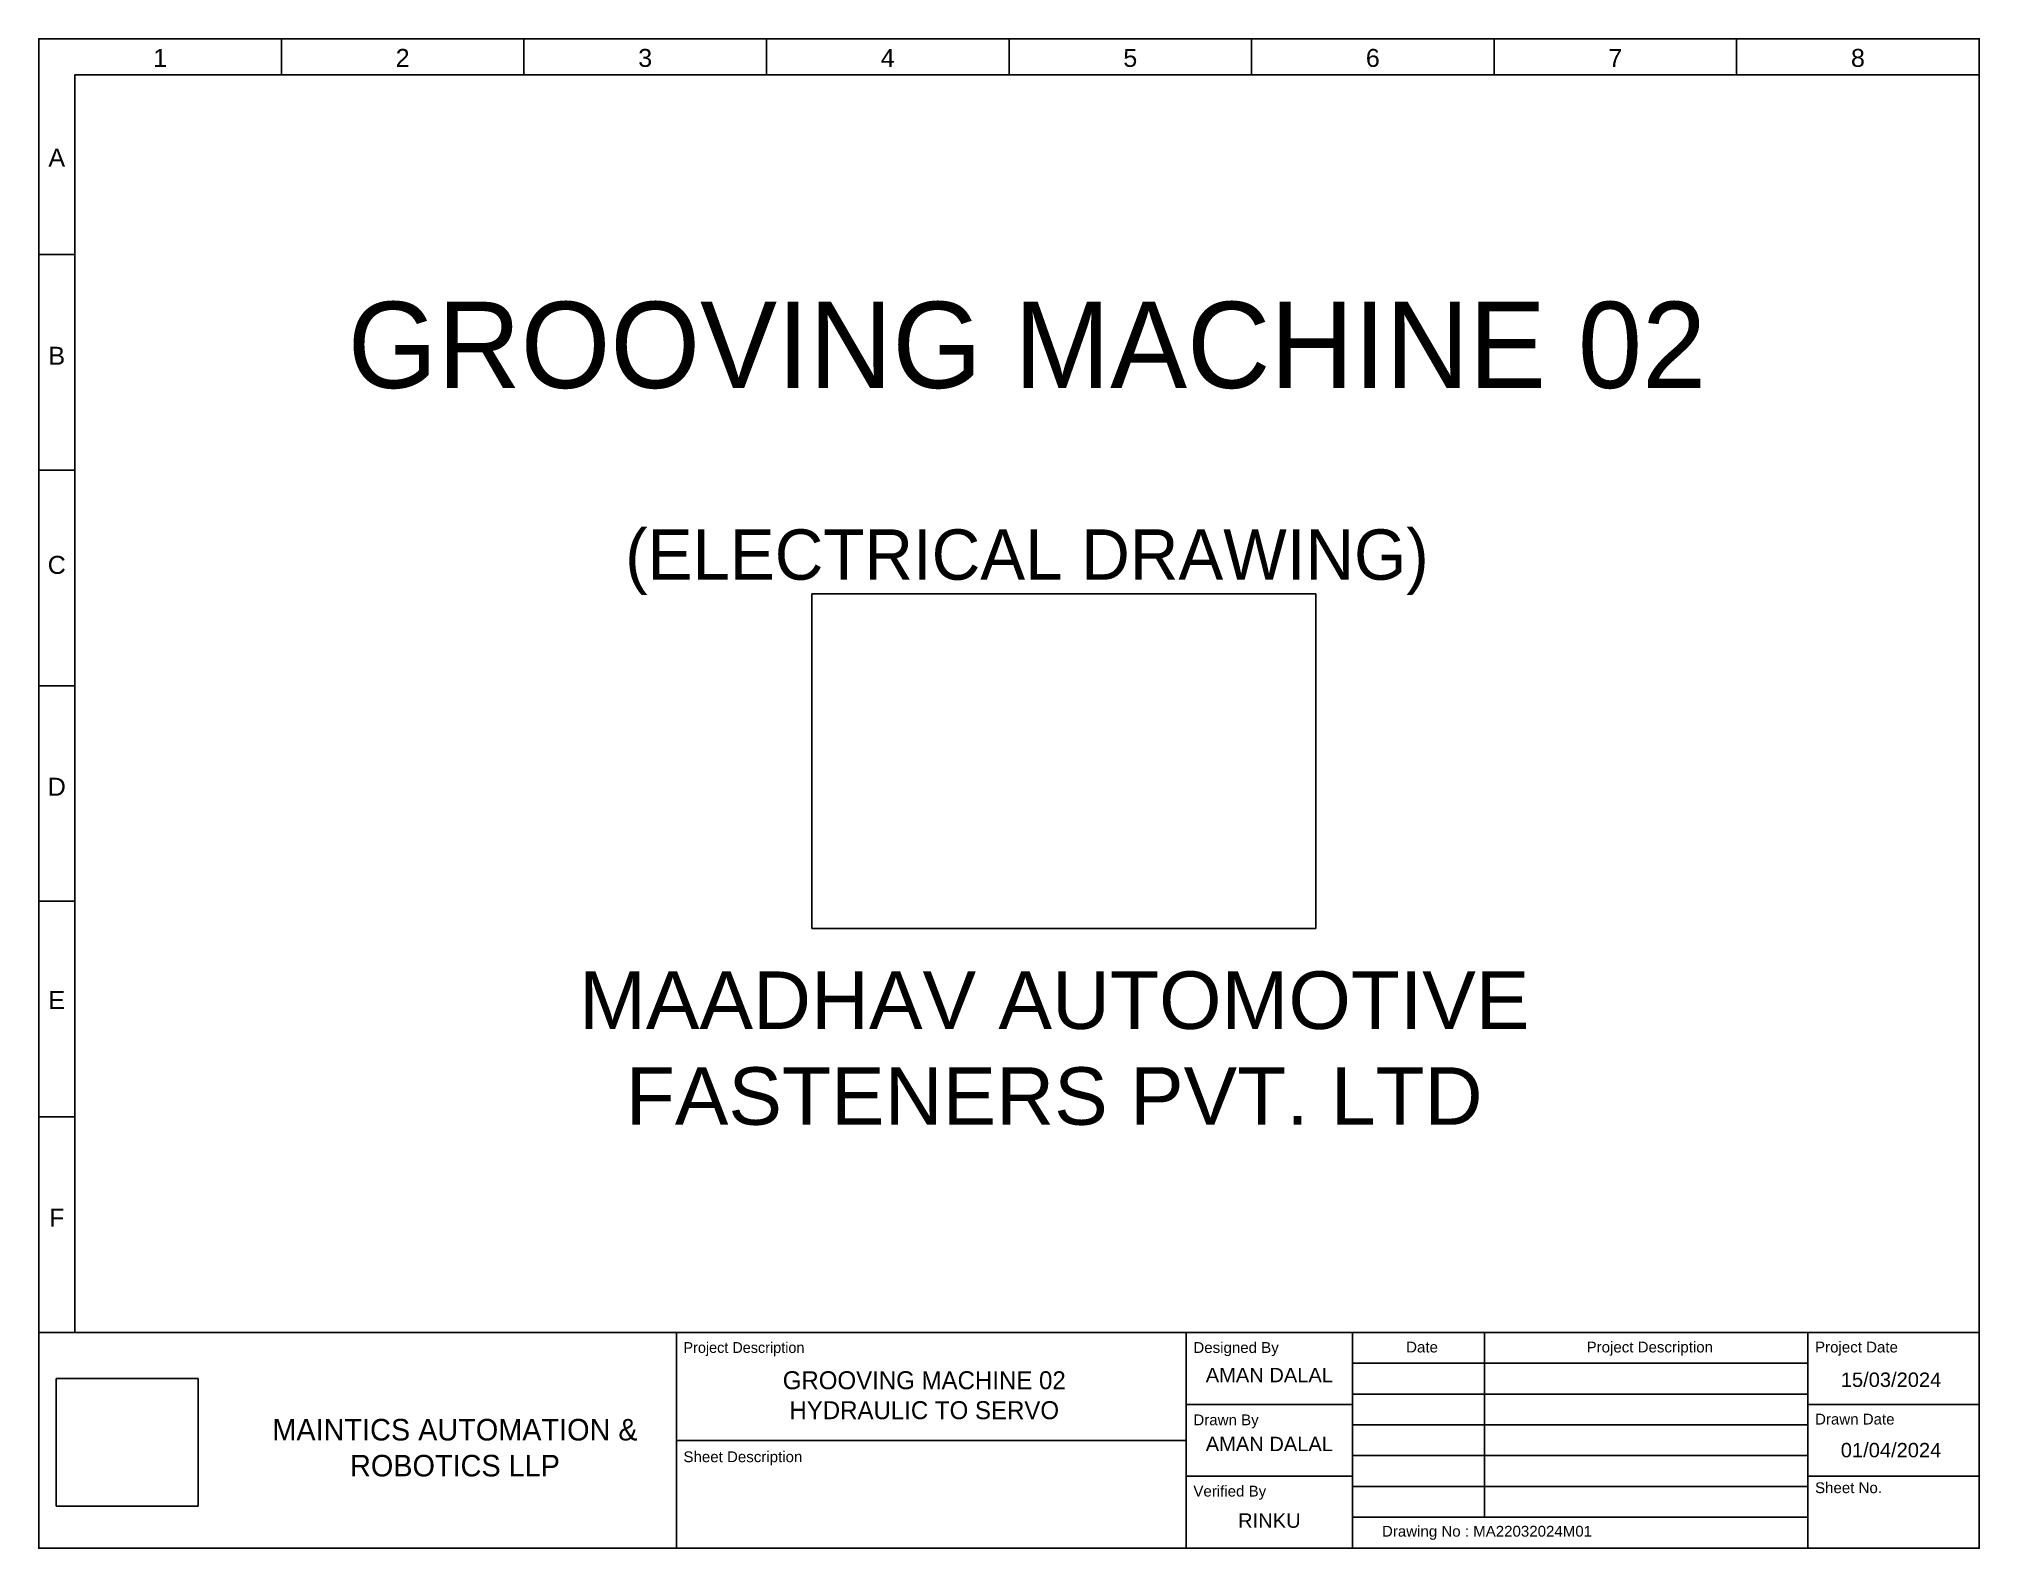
# Model space of a CAD drawing. Header units: millimetres. Extents: x -11 to 5160, y -11 to 2043.
# Drawn here: x 3963.4 to 4233.4, y 1832.3 to 2042.3 of the extents above; entities that cross this region are included whole.
import ezdxf

# ---------------------------------------------------------------- set-up
doc = ezdxf.new("R2010")
doc.units = ezdxf.units.MM
doc.styles.add('Annotative', font='arial.ttf')
doc.styles.get("Standard").update_dxf_attribs({"font": 'arial.ttf'})
picture_1 = doc.add_image_def('image1.jpg', size_in_pixel=(150, 135))
picture_2 = doc.add_image_def('image2.png', size_in_pixel=(137, 91))

msp = doc.modelspace()

# ---------------------------------------------------------------- texts
at = {"attachment_point": 1, "style": 'Annotative'}
for s, insert, char_height, width in [('\\pxqc;1', (3963.421, 2040.903), 2.5, 33.75), ('\\pxqc;2', (3997.171, 2040.903), 2.5, 33.75), ('\\pxqc;3', (4030.921, 2040.903), 2.5, 33.75), ('\\pxqc;4', (4064.671, 2040.903), 2.5, 33.75), ('\\pxqc;5', (4098.421, 2040.903), 2.5, 33.75), ('\\pxqc;6', (4132.171, 2040.903), 2.5, 33.75), ('\\pxqc;7', (4165.921, 2040.903), 2.5, 33.75), ('\\pxqc;8', (4199.671, 2040.903), 2.5, 33.75), ('\\pxqc;A', (3963.421, 2027.029), 2.5, 5), ('\\pxqc;B', (3963.421, 1999.461), 2.5, 5), ('\\pxqc;C', (3963.421, 1970.367), 2.5, 5), ('\\pxqc;D', (3963.421, 1939.5), 2.5, 5), ('\\pxqc;E', (3963.421, 1909.808), 2.5, 5), ('\\pxqc;F', (3963.421, 1879.555), 2.5, 5), ('Designed By', (4124.078, 1860.977), 1.5, 22.12958), ('\\pxqc;Date', (4147.195, 1861.043), 1.5, 17.39528), ('\\pxqc;Project Description', (4165.577, 1861.043), 1.5, 44.01766), ('Project Date', (4210.582, 1861.043), 1.5, 22.83874), ('\\pxqc;AMAN DALAL', (4123.091, 1857.396), 2, 23.11684), ('\\pxqc;15/03/2024', (4209.595, 1856.749), 2, 23.11684), ('Drawn By', (4124.078, 1850.914), 1.5, 22.12958), ('Drawn Date', (4210.582, 1851.017), 1.5, 22.83874), ('\\pxqc;AMAN DALAL', (4123.091, 1847.812), 2, 23.11684), ('\\pxqc;01/04/2024', (4209.595, 1846.955), 2, 23.11684), ('Sheet Description', (4053.124, 1845.778), 1.5, 34.98019), ('Sheet No.', (4210.582, 1841.471), 1.5, 22.83874), ('Verified By', (4124.078, 1840.998), 1.5, 22.12958), ('\\pxqc;RINKU', (4123.091, 1837.148), 2, 23.11684), ('Drawing No : MA22032024M01', (4150.318, 1835.418), 1.5, 44.01766)]:
    msp.add_mtext(s, dxfattribs=dict(at, insert=insert, char_height=char_height, width=width))
at = {"attachment_point": 1}
for s, width, heights, insert, char_height in [('\\pxqc;{\\Ftxt|c0;\\H1.71429x;GROOVING MACHINE 02\\P\\H0.58333x;\\P(ELECTRICAL DRAWING)}', 265, [0], (3968.421, 2005.725), 7), ('\\pxqc;MAADHAV AUTOMOTIVE \\PFASTENERS PVT. LTD', 180.20554, [34.249], (4014.605, 1912.552), 8), ('{\\Ftxt|c0;Project Description}', 34.98019, [0], (4053.124, 1860.977), 1.5), ('\\pxqc;{\\Ftxt|c0;GROOVING MACHINE 02\\PHYDRAULIC TO SERVO}', 66.4073, [0], (4053.423, 1856.926), 2.5), ('\\pxqc;{\\Ftxt|c0;MAINTICS AUTOMATION &\\PROBOTICS LLP}', 66.55986, [0], (3988.053, 1850.294), 3)]:
    msp.add_mtext_dynamic_manual_height_columns(s, width=width, gutter_width=12.5, heights=heights, dxfattribs=dict(at, insert=insert, char_height=char_height))

# ---------------------------------------------------------------- linework, layer by layer
for p, q in [((3997.171, 2042.309), (3997.171, 2037.309)), ((3997.171, 2037.309), (3997.171, 2042.309)), ((4030.921, 2042.309), (4030.921, 2037.309)), ((4030.921, 2037.309), (4030.921, 2042.309)), ((4064.671, 2042.309), (4064.671, 2037.309)), ((4064.671, 2037.309), (4064.671, 2042.309)), ((4098.421, 2042.309), (4098.421, 2037.309)), ((4098.421, 2037.309), (4098.421, 2042.309)), ((4132.171, 2042.309), (4132.171, 2037.309)), ((4132.171, 2037.309), (4132.171, 2042.309)), ((4165.921, 2042.309), (4165.921, 2037.309)), ((4165.921, 2037.309), (4165.921, 2042.309)), ((4199.671, 2042.309), (4199.671, 2037.309)), ((4233.421, 2037.309), (3968.421, 2037.309)), ((3968.421, 2037.309), (3968.421, 1862.309)), ((3968.421, 2012.309), (3963.421, 2012.309)), ((3963.421, 2012.309), (3968.421, 2012.309)), ((3968.421, 1982.309), (3963.421, 1982.309)), ((3963.421, 1982.309), (3968.421, 1982.309)), ((3968.421, 1952.309), (3963.421, 1952.309)), ((3963.421, 1952.309), (3968.421, 1952.309)), ((3968.421, 1922.309), (3963.421, 1922.309)), ((3963.421, 1922.309), (3968.421, 1922.309)), ((3968.421, 1892.309), (3963.421, 1892.309)), ((3963.421, 1892.309), (3968.421, 1892.309)), ((3968.421, 1862.309), (3963.421, 1862.309))]:
    msp.add_line(p, q)
for points in [[(3963.421, 1832.309), (4233.421, 1832.309), (4233.421, 2042.309), (3963.421, 2042.309)], [(3963.421, 1862.309), (3963.421, 1862.309), (3963.421, 1832.309), (3963.421, 1832.309)], [(3963.421, 1862.309), (4052.137, 1862.309), (4052.137, 1832.309), (3963.421, 1832.309)], [(4052.137, 1862.309), (4123.091, 1862.309), (4123.091, 1847.309), (4052.137, 1847.309)], [(4123.091, 1862.309), (4146.208, 1862.309), (4146.208, 1832.309), (4123.091, 1832.309)], [(4123.091, 1862.309), (4146.208, 1862.309), (4146.208, 1852.309), (4123.091, 1852.309)], [(4146.208, 1862.309), (4209.595, 1862.309), (4209.595, 1858.029), (4146.208, 1858.029)], [(4209.595, 1862.309), (4233.421, 1862.309), (4233.421, 1852.309), (4209.595, 1852.309)], [(4146.208, 1858.029), (4209.595, 1858.029), (4209.595, 1853.749), (4146.208, 1853.749)], [(4123.091, 1852.309), (4146.208, 1852.309), (4146.208, 1842.309), (4123.091, 1842.309)], [(4146.208, 1853.749), (4209.595, 1853.749), (4209.595, 1849.469), (4146.208, 1849.469)], [(4209.595, 1852.309), (4233.421, 1852.309), (4233.421, 1842.309), (4209.595, 1842.309)], [(4052.137, 1847.309), (4123.091, 1847.309), (4123.091, 1832.309), (4052.137, 1832.309)], [(4146.208, 1849.469), (4209.595, 1849.469), (4209.595, 1845.189), (4146.208, 1845.189)], [(4146.208, 1845.189), (4209.595, 1845.189), (4209.595, 1840.909), (4146.208, 1840.909)], [(4146.208, 1840.909), (4209.595, 1840.909), (4209.595, 1836.629), (4146.208, 1836.629)]]:
    msp.add_lwpolyline(points, close=True)
for points in [[(4233.421, 1862.309), (4233.421, 1832.309), (3963.421, 1832.309), (3963.421, 1862.309)], [(3968.421, 1862.309), (4233.421, 1862.309)], [(4164.59, 1832.309), (4146.208, 1832.309), (4146.208, 1862.309), (4164.59, 1862.309), (4164.59, 1836.629)], [(4164.59, 1836.629), (4164.59, 1862.309), (4209.595, 1862.309), (4209.595, 1832.309), (4164.59, 1832.309)]]:
    msp.add_lwpolyline(points)

msp.set_redraw_order([(e.dxf.handle, doc.entitydb.next_handle()) for e in msp.query("TEXT MTEXT ATTDEF DIMENSION ARC_DIMENSION")])  # texts and dimensions are drawn at this point

# ---------------------------------------------------------------- pictures from other files: only their frames are drawn
image = msp.add_image(picture_2, insert=(4070.98, 1918.503), size_in_units=(70.155, 46.599))
image.dxf.flags = 15
image = msp.add_image(picture_1, insert=(3965.845, 1838.148), size_in_units=(19.751, 17.776))
image.dxf.flags = 7

doc.saveas('drawing.dxf')
